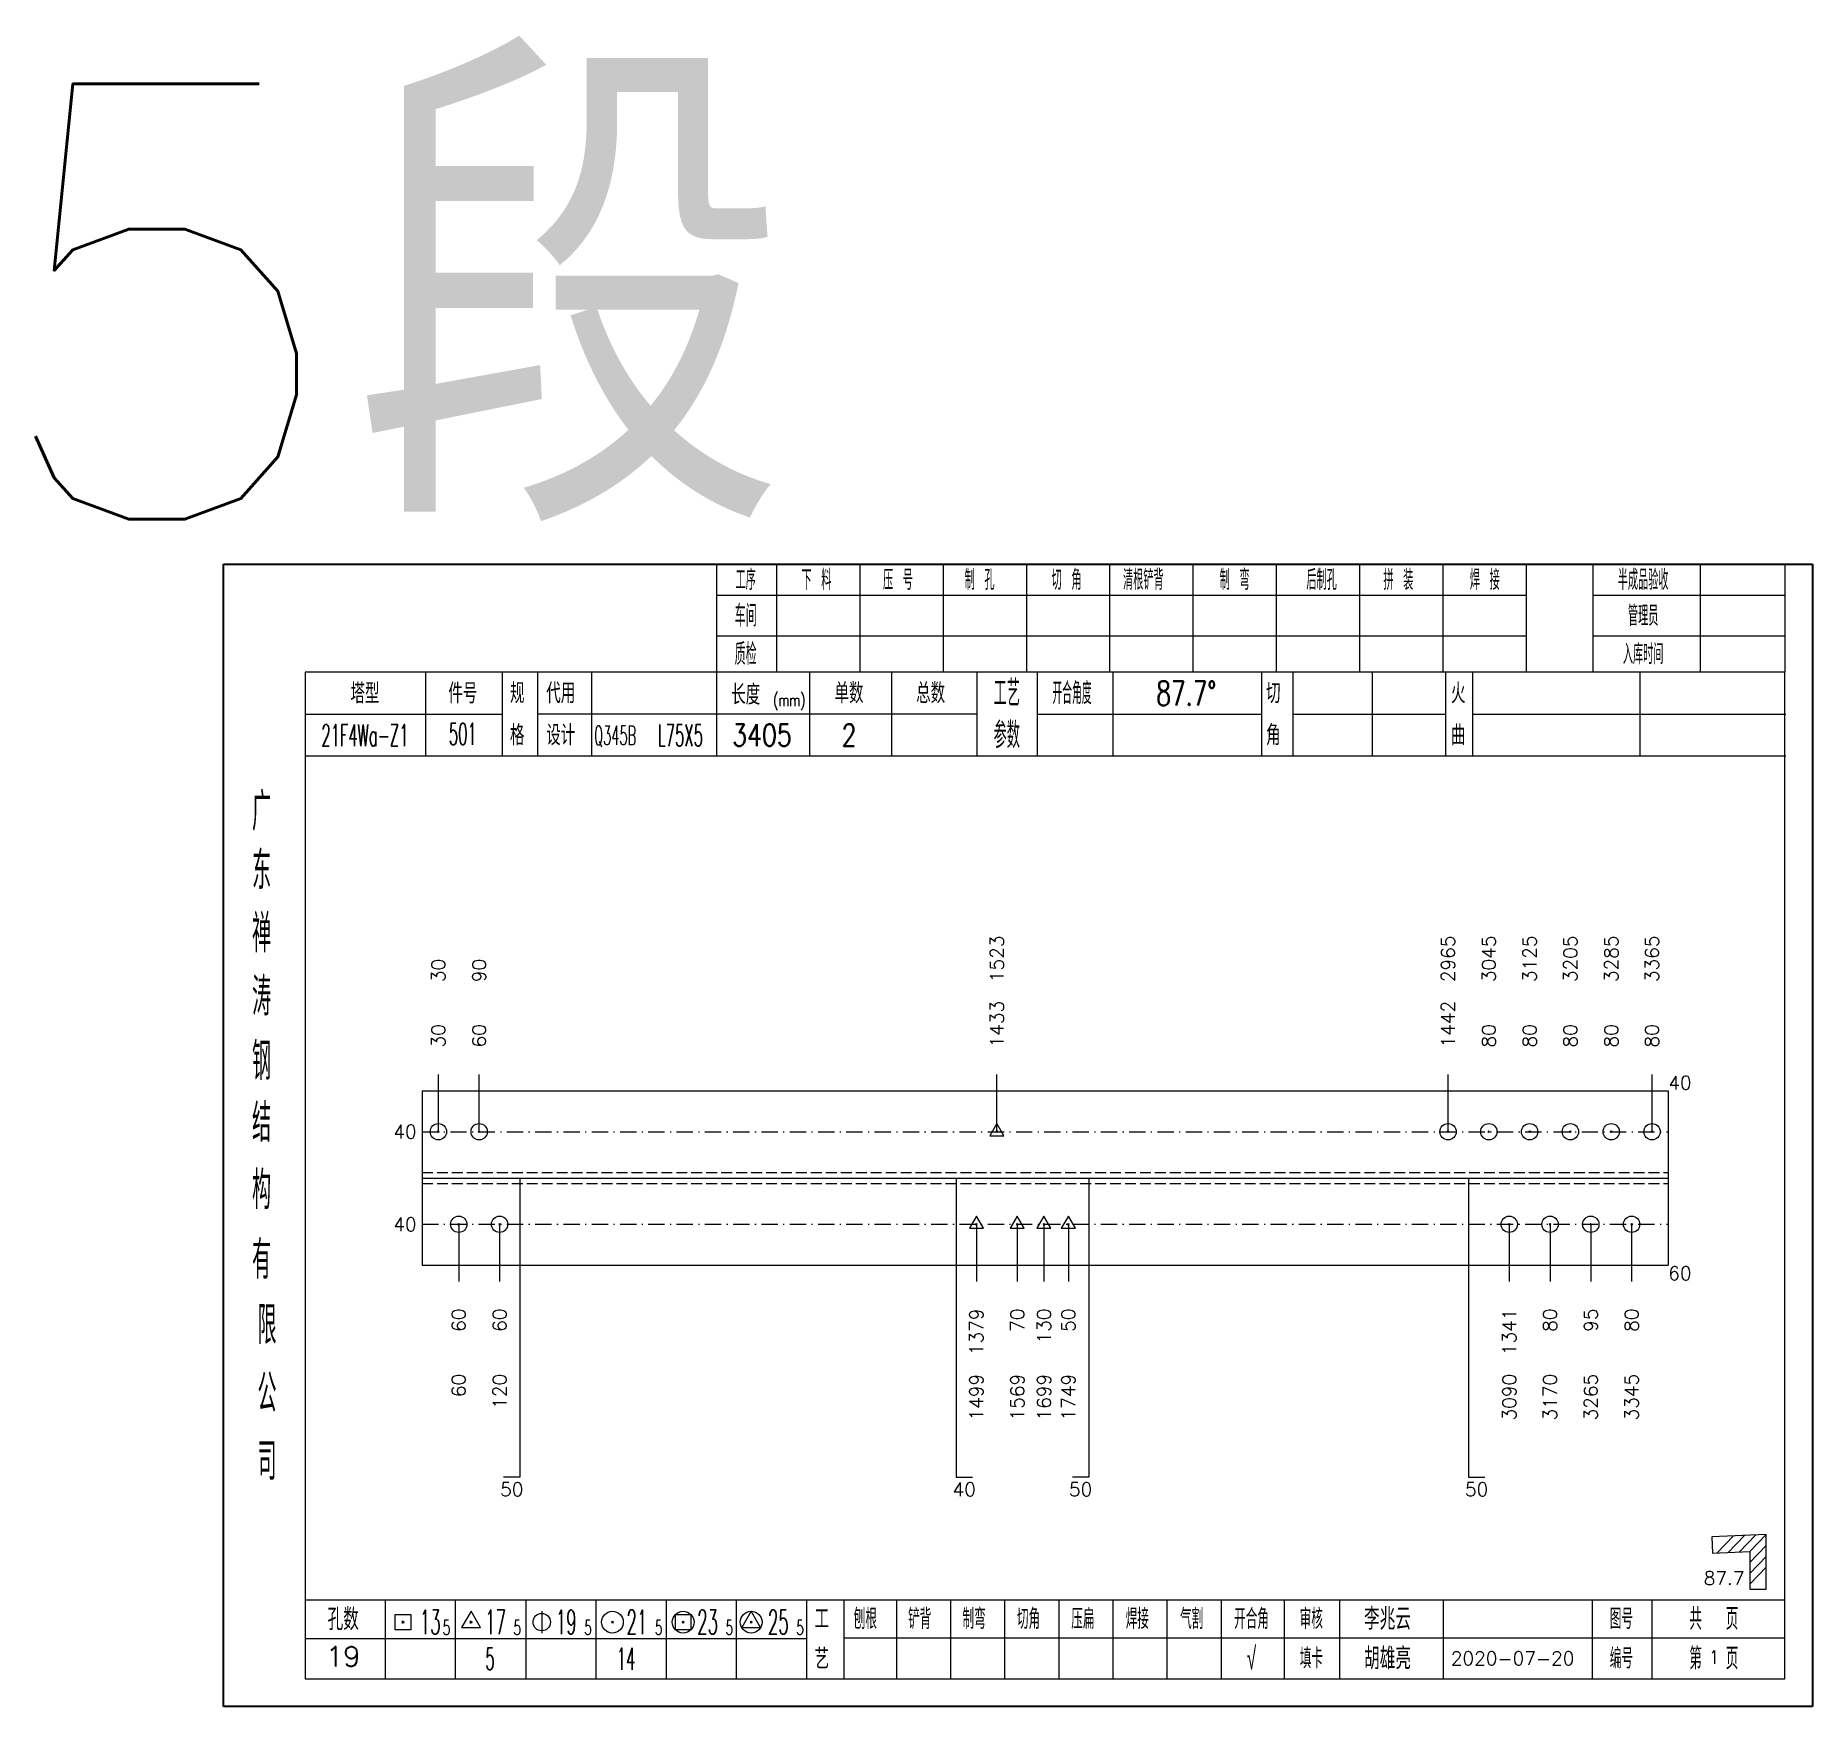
# Model space of a CAD drawing. Extents: x 1310 to 15542, y -76 to 8381.
# Drawn here: x 1481.9 to 1808.6, y 2953.8 to 3261 of the extents above; entities that cross this region are included whole.
import ezdxf
from ezdxf.enums import TextEntityAlignment as Align

# ---------------------------------------------------------------- set-up
doc = ezdxf.new("R2010")
doc.units = 0
doc.header["$MEASUREMENT"] = 0
doc.linetypes.add('一点画线', pattern=[5.2, 3, -1, 0.2, -1])
doc.linetypes.add('虚线', pattern=[2.75, 2, -0.75])
doc.layers.get('0').update_dxf_attribs({"linetype": 'CONTINUOUS', "lineweight": 25})
for name, color, linetype, lineweight in [('1', 7, 'CONTINUOUS', 25), ('2', 7, 'CONTINUOUS', 25), ('4', 7, 'CONTINUOUS', 25), ('5', 7, 'CONTINUOUS', 25)]:
    doc.layers.add(name, color=color, linetype=linetype, lineweight=lineweight)
doc.layers.add('文字', color=4, linetype='CONTINUOUS')
doc.styles.add('HZ', font='txt.shx', dxfattribs={"width": 0.7, "oblique": 12, "bigfont": 'hztxt.shx'})
doc.styles.get("Standard").update_dxf_attribs({"font": 'simplex.shx', "width": 0.7, "height": 3, "bigfont": 'gbhzfs.shx'})

msp = doc.modelspace()

# ---------------------------------------------------------------- texts
at = {"color": 7, "linetype": 'Continuous', "lineweight": 13}
for s, p in [('1523', (1658.601, 3086.944)), ('2965', (1741.552, 3086.944)), ('3045', (1749.052, 3086.944)), ('3125', (1756.552, 3086.944)), ('3205', (1764.052, 3086.944)), ('3285', (1771.552, 3086.944)), ('3365', (1779.052, 3086.944)), ('30', (1555.922, 3086.944)), ('90', (1563.422, 3086.944))]:
    msp.add_text(s, height=2.5, rotation=90, dxfattribs=at).set_placement(p, align=Align.MIDDLE_LEFT)
at = {"color": 8, "linetype": 'Continuous', "lineweight": 9}
for s, p in [('1433', (1658.601, 3074.944)), ('1442', (1741.552, 3074.944)), ('30', (1555.922, 3074.944)), ('60', (1563.422, 3074.944)), ('80', (1749.052, 3074.944)), ('80', (1756.552, 3074.944)), ('80', (1764.052, 3074.944)), ('80', (1771.552, 3074.944)), ('80', (1779.052, 3074.944))]:
    msp.add_text(s, height=2.5, rotation=90, dxfattribs=at).set_placement(p, align=Align.MIDDLE_LEFT)
at = {"color": 7, "linetype": 'Continuous', "lineweight": 13}
msp.add_text('40', height=2.5, dxfattribs=at).set_placement((1782.052, 3068.444), align=Align.MIDDLE_LEFT)
for p in [(1551.922, 3059.444), (1551.922, 3042.444)]:
    msp.add_text('40', height=2.5, dxfattribs=at).set_placement(p, align=Align.MIDDLE_RIGHT)
at = {"layer": '1', "color": 7, "linetype": 'Continuous', "lineweight": 13}
msp.add_text('60', height=2.5, dxfattribs=at).set_placement((1782.052, 3033.444), align=Align.MIDDLE_LEFT)
at = {"layer": '1', "color": 8, "linetype": 'Continuous', "lineweight": 9}
for s, p in [('60', (1559.672, 3026.944)), ('60', (1567.172, 3026.944)), ('1379', (1654.851, 3026.944)), ('70', (1662.351, 3026.944)), ('130', (1667.251, 3026.944)), ('50', (1671.751, 3026.944)), ('1341', (1752.802, 3026.944)), ('80', (1760.302, 3026.944)), ('95', (1767.802, 3026.944)), ('80', (1775.302, 3026.944))]:
    msp.add_text(s, height=2.5, rotation=90, dxfattribs=at).set_placement(p, align=Align.MIDDLE_RIGHT)
at = {"layer": '1', "color": 7, "linetype": 'Continuous', "lineweight": 13}
for s, p in [('60', (1559.672, 3014.944)), ('120', (1567.172, 3014.944)), ('1499', (1654.851, 3014.944)), ('1569', (1662.351, 3014.944)), ('1699', (1667.251, 3014.944)), ('1749', (1671.751, 3014.944)), ('3090', (1752.802, 3014.944)), ('3170', (1760.302, 3014.944)), ('3265', (1767.802, 3014.944)), ('3345', (1775.302, 3014.944))]:
    msp.add_text(s, height=2.5, rotation=90, dxfattribs=at).set_placement(p, align=Align.MIDDLE_RIGHT)
at = {"layer": '2', "color": 7, "linetype": 'Continuous', "lineweight": 13}
for s, p in [('50', (1569.422, 2994.944)), ('40', (1652.601, 2994.944)), ('50', (1674.001, 2994.944)), ('50', (1746.802, 2994.944))]:
    msp.add_text(s, height=2.5, dxfattribs=at).set_placement(p, align=Align.TOP_CENTER)
msp.add_text('87.7', height=2.5, dxfattribs=at).set_placement((1796.052, 2975.385), align=Align.BOTTOM_RIGHT)
at = {"layer": '4', "color": 1, "linetype": 'Continuous', "lineweight": 25}
for s, height, width, p in [('工序', 3.7, 0.7, (1612.422, 3160.901)), ('下 料', 3.7, 0.7, (1625.422, 3160.901)), ('压 号', 3.7, 0.7, (1640.422, 3160.901)), ('制 孔', 3.7, 0.7, (1655.422, 3160.901)), ('切 角', 3.7, 0.7, (1671.422, 3160.901)), ('清根铲背 ', 3.7, 0.7, (1686.422, 3160.901)), (' 制 弯', 3.7, 0.7, (1701.422, 3160.901)), (' 后制孔', 3.7, 0.7, (1717.422, 3160.901)), ('拼 装', 3.7, 0.7, (1732.422, 3160.901)), (' 焊 接', 3.7, 0.7, (1747.422, 3160.901)), ('半成品验收', 3.7, 0.7, (1777.422, 3160.901)), ('车间', 4, 0.7, (1612.422, 3154.301)), ('管理员', 3.7, 0.7, (1777.422, 3154.301)), ('质检', 4, 0.7, (1612.422, 3147.241)), ('入库时间', 3.7, 0.7, (1777.422, 3147.241)), ('工艺', 4.8, 0.7, (1660.422, 3140.061)), ('(mm)', 2.24, 0.7, (1620.422, 3138.801)), ('开合角度', 4, 0.6, (1672.422, 3140.061)), ('87.7%%d', 4.47, 0.7, (1693.422, 3140.061)), ('21F4Wa-Z1', 4, 0.5, (1542.422, 3132.321)), ('501', 4, 0.5, (1560.422, 3132.571)), ('Q345B', 3.5, 0.5, (1588.422, 3132.301)), ('L75X5', 4, 0.5, (1600.422, 3132.301)), ('3405', 4, 0.8, (1615.422, 3132.351)), ('2', 4, 0.8, (1631.422, 3132.351)), ('参数', 4.8, 0.7, (1660.422, 3132.351)), ('广', 6.96, 0.7, (1523.422, 3118.271)), ('东', 6.96, 0.7, (1523.422, 3107.481)), ('禅', 6.96, 0.7, (1523.422, 3095.891)), ('涛', 6.96, 0.7, (1523.422, 3084.291)), ('钢', 6.96, 0.7, (1523.422, 3072.401)), ('结', 6.96, 0.7, (1523.422, 3061.091)), ('构', 6.96, 0.7, (1523.422, 3048.711)), ('有', 6.96, 0.7, (1523.422, 3035.901)), ('限', 6.96, 0.7, (1524.422, 3023.901)), ('公', 6.96, 0.7, (1524.422, 3011.361)), ('司', 6.96, 0.7, (1524.422, 2998.881)), ('13', 4.47, 0.5, (1554.422, 2969.301)), ('5', 2.68, 0.6, (1557.422, 2968.301)), ('17', 4.47, 0.5, (1566.422, 2969.301)), ('5', 2.68, 0.6, (1570.422, 2968.301)), ('19', 4.47, 0.5, (1579.422, 2969.301)), ('5', 2.68, 0.6, (1583.422, 2968.301)), ('21', 4.47, 0.5, (1592.422, 2969.301)), ('5', 2.68, 0.6, (1596.422, 2968.301)), ('23', 4.47, 0.5, (1605.422, 2969.301)), ('5', 2.68, 0.6, (1609.422, 2968.301)), ('25', 4.47, 0.5, (1618.422, 2969.301)), ('5', 2.68, 0.6, (1622.422, 2968.301)), ('刨根', 3.7, 0.8, (1634.422, 2969.901)), ('铲背', 3.7, 0.8, (1644.422, 2969.901)), ('制弯', 3.7, 0.8, (1654.422, 2969.901)), ('切角', 3.7, 0.8, (1664.422, 2969.901)), ('压扁', 3.7, 0.8, (1674.422, 2969.901)), ('焊接', 3.7, 0.8, (1684.422, 2969.901)), ('气割', 3.7, 0.8, (1694.422, 2969.901)), ('开合角', 3.7, 0.8, (1705.422, 2969.901)), ('审核', 3.7, 0.8, (1716.422, 2969.901)), ('图号', 3.7, 0.8, (1773.422, 2969.901)), ('共  页', 4, 0.8, (1790.422, 2969.901)), ('5', 4, 0.5, (1565.422, 2962.551)), ('14', 4, 0.5, (1590.422, 2962.551)), ('√', 4, 0.6, (1705.422, 2962.631)), ('填卡', 3.7, 0.8, (1716.422, 2962.631)), ('编号', 3.7, 0.8, (1773.422, 2962.631)), ('第  页', 4, 0.8, (1790.422, 2962.631))]:
    msp.add_text(s, height=height, dxfattribs=dict(at, width=width)).set_placement(p, align=Align.MIDDLE_CENTER)
for s, height, p in [('塔型', 3.7, (1542.422, 3140.031)), ('件号', 3.7, (1560.422, 3140.031)), ('规', 3.7, (1570.422, 3140.061)), ('代用', 3.7, (1578.422, 3140.061)), ('长度', 3.7, (1612.422, 3139.801)), ('单数', 3.7, (1631.422, 3140.061)), ('总数', 3.7, (1646.422, 3140.061)), ('切', 3.7, (1709.422, 3140.061)), ('火', 3.7, (1743.422, 3140.061)), ('格', 3.7, (1570.422, 3132.351)), ('设计', 3.7, (1578.422, 3132.351)), ('角', 3.7, (1709.422, 3132.351)), ('曲', 3.7, (1743.422, 3132.351)), ('孔数', 4, (1538.422, 2969.821)), ('工', 3.7, (1626.422, 2969.901)), ('李兆云', 4, (1730.422, 2969.901)), ('19', 3.7, (1538.422, 2962.991)), ('艺', 3.7, (1626.422, 2962.551)), ('胡雄亮', 4, (1730.422, 2962.631)), ('2020-07-20', 2.5, (1753.422, 2962.631))]:
    msp.add_text(s, height=height, dxfattribs=at).set_placement(p, align=Align.MIDDLE_CENTER)
at = {"layer": '4', "color": 6, "linetype": 'Continuous', "lineweight": 25, "width": 0.8}
msp.add_text('1', height=2.5, dxfattribs=at).set_placement((1790.447, 2962.859), align=Align.MIDDLE_CENTER)
at = {"layer": '文字', "color": 6, "style": 'HZ'}
msp.add_text('5段', height=80, dxfattribs=at).set_placement((1471.574, 3172.061))

# ---------------------------------------------------------------- blocks, each defined once
blk = doc.blocks.new('孔21.5')
at = {"layer": '5', "color": 7, "linetype": 'Continuous', "lineweight": 13}
for p, q in [((-0.1, -0.1), (0.1, 0.1)), ((0.1, -0.1), (-0.1, 0.1))]:
    blk.add_line(p, q, dxfattribs=at)
blk.add_circle((0, 0), 1, dxfattribs=at)
blk = doc.blocks.new('孔17.5')
at = {"layer": '5', "color": 7, "linetype": 'Continuous', "lineweight": 13}
for p, q in [((0, 1), (-0.866, -0.5)), ((-0.1, -0.1), (0.1, 0.1)), ((0.1, -0.1), (-0.1, 0.1)), ((0.866, -0.5), (0, 1)), ((-0.866, -0.5), (0.866, -0.5))]:
    blk.add_line(p, q, dxfattribs=at)
blk = doc.blocks.new('CTJGK')
at = {"color": 6, "linetype": 'Continuous'}
for p, q in [((0, 209.97), (292.13, 209.97)), ((0, 0), (0, 209.97)), ((292.13, 209.97), (292.13, 0)), ((292.13, 0), (0, 0))]:
    blk.add_line(p, q, dxfattribs=at)

# ---------------------------------------------------------------- linework, layer by layer
at = {"color": 7, "linetype": 'Continuous', "lineweight": 13}
for p, q in [((1555.922, 3059.444), (1555.922, 3069.944)), ((1563.422, 3059.444), (1563.422, 3069.944)), ((1658.601, 3059.444), (1658.601, 3069.944)), ((1741.552, 3059.444), (1741.552, 3069.944)), ((1779.052, 3059.444), (1779.052, 3069.944)), ((1559.672, 3042.444), (1559.672, 3031.944)), ((1567.172, 3042.444), (1567.172, 3031.944)), ((1654.851, 3042.444), (1654.851, 3031.944)), ((1662.351, 3042.444), (1662.351, 3031.944)), ((1667.251, 3042.444), (1667.251, 3031.944)), ((1671.751, 3042.444), (1671.751, 3031.944)), ((1752.802, 3042.444), (1752.802, 3031.944)), ((1760.302, 3042.444), (1760.302, 3031.944)), ((1767.802, 3042.444), (1767.802, 3031.944)), ((1775.302, 3042.444), (1775.302, 3031.944))]:
    msp.add_line(p, q, dxfattribs=at)
at = {"color": 7, "linetype": 'Continuous', "lineweight": 18}
for p, q in [((1552.922, 3066.944), (1552.922, 3034.944)), ((1552.922, 3066.944), (1782.052, 3066.944)), ((1782.052, 3066.944), (1782.052, 3034.944)), ((1552.922, 3050.944), (1782.052, 3050.944))]:
    msp.add_line(p, q, dxfattribs=at)
at = {"color": 3, "linetype": '一点画线', "lineweight": 13}
for p, q in [((1552.922, 3059.444), (1782.052, 3059.444)), ((1552.922, 3042.444), (1782.052, 3042.444))]:
    msp.add_line(p, q, dxfattribs=at)
at = {"color": 1, "linetype": '虚线', "lineweight": 18}
for p, q in [((1552.922, 3051.944), (1782.052, 3051.944)), ((1552.922, 3049.944), (1782.052, 3049.944))]:
    msp.add_line(p, q, dxfattribs=at)
at = {"layer": '1', "color": 7, "linetype": 'Continuous', "lineweight": 18}
msp.add_line((1552.922, 3034.944), (1782.052, 3034.944), dxfattribs=at)
at = {"layer": '2', "color": 7, "linetype": 'Continuous', "lineweight": 13}
for p, q in [((1570.922, 3050.944), (1570.922, 2995.944)), ((1651.101, 3050.944), (1651.101, 2995.944)), ((1675.501, 3050.944), (1675.501, 2995.944)), ((1745.302, 3050.944), (1745.302, 2995.944)), ((1570.922, 2995.944), (1567.922, 2995.944)), ((1651.101, 2995.944), (1654.101, 2995.944)), ((1675.501, 2995.944), (1672.501, 2995.944)), ((1745.302, 2995.944), (1748.302, 2995.944)), ((1800.052, 2985.385), (1790.06, 2984.984)), ((1790.06, 2984.984), (1790.18, 2981.986)), ((1791.057, 2982.021), (1794.057, 2985.144)), ((1793.055, 2982.102), (1796.055, 2985.225)), ((1795.053, 2982.182), (1798.053, 2985.305)), ((1797.052, 2982.262), (1800.052, 2985.385)), ((1797.052, 2980.262), (1800.052, 2983.385)), ((1800.052, 2975.385), (1800.052, 2985.385)), ((1790.18, 2981.986), (1797.052, 2982.262)), ((1797.052, 2982.262), (1797.052, 2975.385)), ((1797.052, 2978.262), (1800.052, 2981.385)), ((1797.052, 2976.262), (1800.052, 2979.385)), ((1797.052, 2975.385), (1800.052, 2975.385))]:
    msp.add_line(p, q, dxfattribs=at)
at = {"layer": '4', "color": 1, "linetype": 'Continuous', "lineweight": 18}
for p, q in [((1516.422, 3163.771), (1516.422, 2953.801)), ((1808.552, 3163.771), (1516.422, 3163.771)), ((1607.052, 3163.771), (1607.052, 3143.931)), ((1618.082, 3163.771), (1618.082, 3143.911)), ((1633.392, 3163.771), (1633.392, 3143.911)), ((1648.712, 3163.771), (1648.712, 3143.911)), ((1664.022, 3163.771), (1664.022, 3143.911)), ((1679.332, 3163.771), (1679.332, 3143.911)), ((1694.642, 3163.771), (1694.642, 3143.911)), ((1709.962, 3163.771), (1709.962, 3143.911)), ((1725.272, 3163.771), (1725.272, 3143.911)), ((1740.582, 3163.771), (1740.582, 3143.911)), ((1755.892, 3163.771), (1755.892, 3143.931)), ((1755.892, 3163.771), (1755.892, 3143.911)), ((1768.172, 3163.771), (1768.172, 3143.911)), ((1787.922, 3163.771), (1787.922, 3143.911)), ((1803.502, 3163.771), (1803.502, 3143.911)), ((1808.552, 3133.971), (1808.552, 3163.771)), ((1755.892, 3158.041), (1607.052, 3158.041)), ((1803.502, 3158.041), (1768.172, 3158.041)), ((1755.892, 3150.561), (1607.052, 3150.561)), ((1803.502, 3150.561), (1768.172, 3150.561)), ((1531.432, 3143.911), (1531.432, 2958.851)), ((1803.502, 3143.911), (1531.432, 3143.911)), ((1553.552, 3143.921), (1553.552, 3128.501)), ((1567.702, 3128.501), (1567.702, 3143.911)), ((1574.202, 3128.501), (1574.202, 3143.911)), ((1584.072, 3143.911), (1584.072, 3128.501)), ((1607.052, 3143.931), (1607.052, 3128.501)), ((1624.172, 3143.911), (1624.172, 3128.501)), ((1639.222, 3143.911), (1639.222, 3128.501)), ((1654.922, 3143.911), (1654.922, 3128.501)), ((1665.982, 3143.911), (1665.982, 3128.501)), ((1679.932, 3143.911), (1679.932, 3128.501)), ((1707.232, 3143.911), (1707.232, 3128.501)), ((1712.992, 3143.911), (1712.992, 3128.501)), ((1727.612, 3143.911), (1727.612, 3128.501)), ((1741.072, 3143.911), (1741.072, 3128.501)), ((1746.062, 3143.911), (1746.062, 3128.501)), ((1776.802, 3143.911), (1776.802, 3128.501)), ((1803.502, 2958.851), (1803.502, 3143.911)), ((1567.702, 3136.151), (1531.432, 3136.151)), ((1654.922, 3136.201), (1574.202, 3136.201)), ((1665.982, 3136.201), (1707.232, 3136.201)), ((1712.992, 3136.201), (1741.072, 3136.201)), ((1746.062, 3136.201), (1803.682, 3136.201)), ((1808.552, 2953.801), (1808.552, 3133.971)), ((1803.682, 3128.501), (1531.432, 3128.501)), ((1531.432, 2973.381), (1803.502, 2973.381)), ((1546.122, 2973.381), (1546.122, 2958.851)), ((1559.052, 2958.851), (1559.052, 2973.381)), ((1571.982, 2973.381), (1571.982, 2958.851)), ((1584.902, 2958.851), (1584.902, 2973.381)), ((1597.832, 2973.381), (1597.832, 2958.851)), ((1610.762, 2958.851), (1610.762, 2973.381)), ((1623.682, 2958.851), (1623.682, 2973.381)), ((1630.552, 2958.851), (1630.552, 2973.381)), ((1640.212, 2958.851), (1640.212, 2973.381)), ((1650.152, 2958.851), (1650.152, 2973.381)), ((1660.092, 2958.851), (1660.092, 2973.381)), ((1670.042, 2958.851), (1670.042, 2973.381)), ((1679.982, 2958.851), (1679.982, 2973.381)), ((1689.922, 2958.851), (1689.922, 2973.381)), ((1699.872, 2958.851), (1699.872, 2973.381)), ((1711.512, 2958.851), (1711.512, 2973.381)), ((1721.662, 2958.851), (1721.662, 2973.381)), ((1740.722, 2958.851), (1740.722, 2973.381)), ((1768.102, 2958.851), (1768.102, 2973.381)), ((1779.062, 2958.851), (1779.062, 2973.381)), ((1630.512, 2966.411), (1803.502, 2966.411)), ((1623.682, 2966.251), (1531.432, 2966.251)), ((1531.432, 2958.851), (1803.502, 2958.851)), ((1516.422, 2953.801), (1808.552, 2953.801))]:
    msp.add_line(p, q, dxfattribs=at)
at = {"layer": '4', "color": 7, "linetype": 'Continuous', "lineweight": 13}
for p, q in [((1548.008, 2967.887), (1548.008, 2970.715)), ((1548.008, 2970.715), (1550.836, 2970.715)), ((1550.836, 2970.715), (1550.836, 2967.887)), ((1561.922, 2971.301), (1560.19, 2968.301)), ((1563.654, 2968.301), (1561.922, 2971.301)), ((1574.922, 2971.301), (1574.922, 2967.301)), ((1599.508, 2967.887), (1599.508, 2970.715)), ((1599.508, 2970.715), (1602.336, 2970.715)), ((1602.336, 2970.715), (1602.336, 2967.887)), ((1613.422, 2971.301), (1611.69, 2968.301)), ((1615.154, 2968.301), (1613.422, 2971.301)), ((1550.836, 2967.887), (1548.008, 2967.887)), ((1549.222, 2969.101), (1549.622, 2969.501)), ((1549.622, 2969.101), (1549.222, 2969.501)), ((1560.19, 2968.301), (1563.654, 2968.301)), ((1561.722, 2969.101), (1562.122, 2969.501)), ((1562.122, 2969.101), (1561.722, 2969.501)), ((1587.722, 2969.101), (1588.122, 2969.501)), ((1588.122, 2969.101), (1587.722, 2969.501)), ((1602.336, 2967.887), (1599.508, 2967.887)), ((1600.722, 2969.101), (1601.122, 2969.501)), ((1601.122, 2969.101), (1600.722, 2969.501)), ((1611.69, 2968.301), (1615.154, 2968.301)), ((1613.222, 2969.101), (1613.622, 2969.501)), ((1613.622, 2969.101), (1613.222, 2969.501))]:
    msp.add_line(p, q, dxfattribs=at)
for centre, radius in [((1574.922, 2969.301), 1.6), ((1587.922, 2969.301), 2), ((1600.922, 2969.301), 2), ((1613.422, 2969.301), 2)]:
    msp.add_circle(centre, radius, dxfattribs=at)

# ---------------------------------------------------------------- block references
at = {"color": 0, "linetype": 'Continuous'}
msp.add_blockref('CTJGK', (1516.422, 2953.801), dxfattribs=at)
at = {"color": 8, "linetype": 'Continuous', "lineweight": 9, "xscale": 1.5, "yscale": 1.5, "zscale": 1.5}
for name, p in [('孔21.5', (1555.922, 3059.444)), ('孔21.5', (1563.422, 3059.444)), ('孔17.5', (1658.601, 3059.444)), ('孔21.5', (1741.552, 3059.444)), ('孔21.5', (1749.052, 3059.444)), ('孔21.5', (1756.552, 3059.444)), ('孔21.5', (1764.052, 3059.444)), ('孔21.5', (1771.552, 3059.444)), ('孔21.5', (1779.052, 3059.444))]:
    msp.add_blockref(name, p, dxfattribs=at)
at = {"layer": '1', "color": 8, "linetype": 'Continuous', "lineweight": 9, "xscale": 1.5, "yscale": 1.5, "zscale": 1.5}
for name, p in [('孔21.5', (1559.672, 3042.444)), ('孔21.5', (1567.172, 3042.444)), ('孔17.5', (1654.851, 3042.444)), ('孔17.5', (1662.351, 3042.444)), ('孔17.5', (1667.251, 3042.444)), ('孔17.5', (1671.751, 3042.444)), ('孔21.5', (1752.802, 3042.444)), ('孔21.5', (1760.302, 3042.444)), ('孔21.5', (1767.802, 3042.444)), ('孔21.5', (1775.302, 3042.444))]:
    msp.add_blockref(name, p, dxfattribs=at)

msp.set_redraw_order([(e.dxf.handle, doc.entitydb.next_handle()) for e in msp.query("TEXT MTEXT ATTDEF DIMENSION ARC_DIMENSION")])  # texts and dimensions are drawn at this point

doc.saveas('drawing.dxf')
